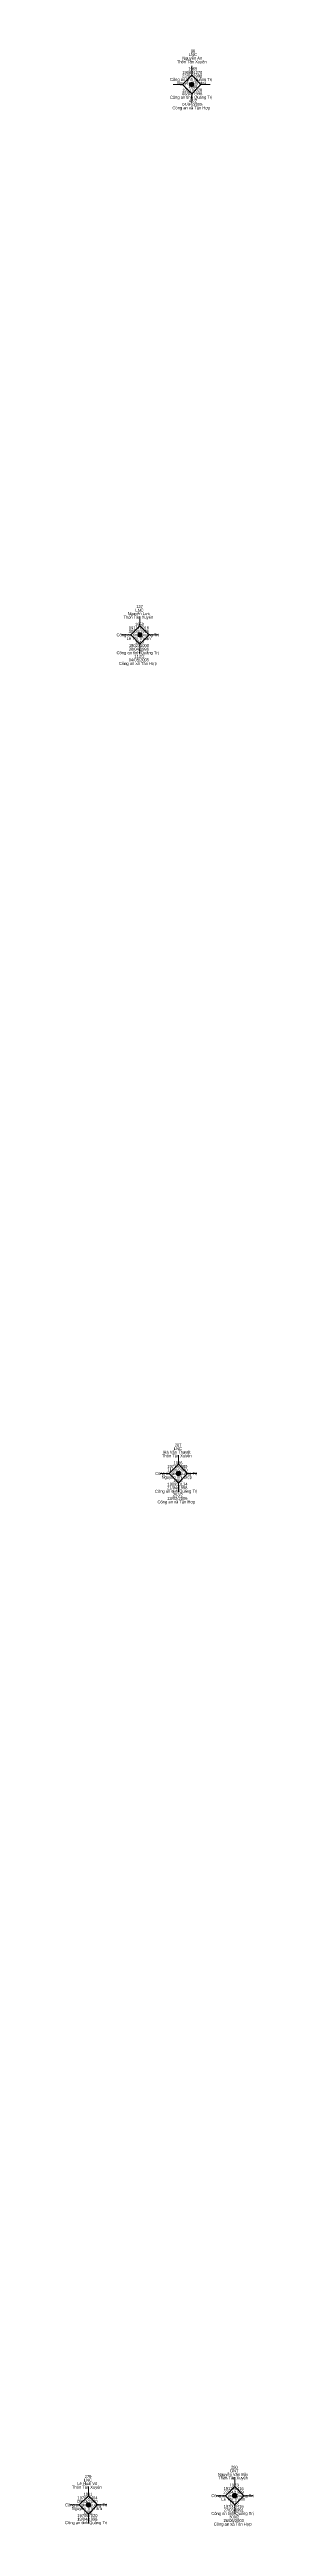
# Model space of a CAD drawing. Header units: metres. Extents: x 550999 to 552168, y 1840994 to 1841978.
# Drawn here: x 551467.3 to 551492.4, y 1841161 to 1841495.7 of the extents above; entities that cross this region are included whole.
import ezdxf
from ezdxf.enums import TextEntityAlignment as Align

# ---------------------------------------------------------------- set-up
doc = ezdxf.new("R2010")
doc.units = ezdxf.units.M
doc.header["$LTSCALE"] = 0.16
doc.layers.add('11', color=7, linetype='Continuous', lineweight=13)
doc.layers.add('15', color=7, linetype='Continuous')

msp = doc.modelspace()

# ---------------------------------------------------------------- hatches: boundary and pattern name
at = {"layer": '11'}
for points in [[(551484.3995, 1841491, 1), (551483.7995, 1841491, 1)], [(551477.3795, 1841416.6, 1), (551476.7795, 1841416.6, 1)], [(551482.5995, 1841303.27, 1), (551481.9995, 1841303.27, 1)], [(551470.3995, 1841163.88, 1), (551469.7995, 1841163.88, 1)], [(551490.2295, 1841165.13, 1), (551489.6295, 1841165.13, 1)]]:
    msp.add_hatch(color=256, dxfattribs=at).paths.add_polyline_path(points)

# ---------------------------------------------------------------- linework, layer by layer
for p, q in [((551484.1, 1841493.5), (551484.1, 1841492.25)), ((551482.85, 1841491), (551481.6, 1841491)), ((551484.1, 1841489.75), (551484.1, 1841488.5)), ((551486.6, 1841491), (551485.35, 1841491)), ((551477.08, 1841419.1), (551477.08, 1841417.85)), ((551475.83, 1841416.6), (551474.58, 1841416.6)), ((551477.08, 1841415.35), (551477.08, 1841414.1)), ((551479.58, 1841416.6), (551478.33, 1841416.6)), ((551482.3, 1841305.77), (551482.3, 1841304.52)), ((551481.05, 1841303.27), (551479.8, 1841303.27)), ((551482.3, 1841302.02), (551482.3, 1841300.77)), ((551484.8, 1841303.27), (551483.55, 1841303.27)), ((551489.93, 1841167.63), (551489.93, 1841166.38)), ((551468.85, 1841163.88), (551467.6, 1841163.88)), ((551470.1, 1841166.38), (551470.1, 1841165.13)), ((551472.6, 1841163.88), (551471.35, 1841163.88)), ((551488.68, 1841165.13), (551487.43, 1841165.13)), ((551489.93, 1841163.88), (551489.93, 1841162.63)), ((551492.43, 1841165.13), (551491.18, 1841165.13)), ((551470.1, 1841162.63), (551470.1, 1841161.38))]:
    msp.add_line(p, q, dxfattribs=at)
for points in [[(551484.1, 1841492.25), (551482.85, 1841491), (551484.1, 1841489.75), (551485.35, 1841491)], [(551477.08, 1841417.85), (551475.83, 1841416.6), (551477.08, 1841415.35), (551478.33, 1841416.6)], [(551482.3, 1841304.52), (551481.05, 1841303.27), (551482.3, 1841302.02), (551483.55, 1841303.27)], [(551470.1, 1841165.13), (551468.85, 1841163.88), (551470.1, 1841162.63), (551471.35, 1841163.88)], [(551489.93, 1841166.38), (551488.68, 1841165.13), (551489.93, 1841163.88), (551491.18, 1841165.13)]]:
    msp.add_lwpolyline(points, close=True, dxfattribs=at)
for centre in [(551484.0995, 1841491), (551477.0795, 1841416.6), (551482.2995, 1841303.27), (551470.0995, 1841163.88), (551489.9295, 1841165.13)]:
    msp.add_circle(centre, 0.3, dxfattribs=at)

# ---------------------------------------------------------------- texts
at = {"layer": '15'}
for s, width, p in [('Nguyễn An', 0.85, (551484.175, 1841494.35)), ('LNC', 0.95, (551484.25, 1841494.83)), ('98', 0.85, (551484.28, 1841495.31)), ('Công an tỉnh Quảng Trị', 0.9, (551484.01, 1841491.47)), ('Nguyễn Thị Hoa', 0.9, (551484.105, 1841490.99)), ('Thôn Tân Xuyên', 0.85, (551484.105, 1841493.87)), ('22/04/1998', 0.9, (551484.165, 1841491.95)), ('190891270', 0.85, (551484.18, 1841492.43)), ('1965', 0.85, (551484.25, 1841492.91)), ('Công an tỉnh Quảng Trị', 0.9, (551484.01, 1841489.07)), ('Công an xã Tân Hợp', 0.9, (551484.05, 1841487.63)), ('05/02/1996', 0.9, (551484.17, 1841489.55)), ('04/04/2005', 0.9, (551484.18, 1841488.11)), ('191178028', 0.85, (551484.17, 1841490.03)), ('1968', 0.85, (551484.255, 1841490.51)), ('47/2', 0.85, (551484.265, 1841488.59)), ('Thôn Tân Xuyên', 0.85, (551476.865, 1841418.8)), ('Nguyễn Lực', 0.9, (551476.92, 1841419.28)), ('191178016', 0.85, (551476.935, 1841417.36)), ('LNC', 0.95, (551477.01, 1841419.76)), ('1950', 0.85, (551477.015, 1841417.84)), ('127', 0.9, (551477.035, 1841420.24)), ('Công an tỉnh Quảng Trị', 0.9, (551476.77, 1841416.4)), ('Công an tỉnh Quảng Trị', 0.9, (551476.77, 1841414)), ('Lê Thị Thuận', 0.9, (551476.895, 1841415.92)), ('30/04/1996', 0.9, (551476.93, 1841416.88)), ('30/04/1996', 0.9, (551476.93, 1841414.48)), ('190271000', 0.85, (551476.94, 1841414.96)), ('1949', 0.85, (551477.01, 1841415.44)), ('Công an xã Tân Hợp', 0.9, (551476.81, 1841412.56)), ('04/05/2005', 0.9, (551476.94, 1841413.04)), ('112/2', 0.85, (551477.015, 1841413.52)), ('207', 0.9, (551482.255, 1841306.91)), ('Thôn Tân Xuyên', 0.85, (551482.085, 1841305.47)), ('Hà Văn Thuyết', 0.9, (551482.11, 1841305.95)), ('11/06/2000', 0.9, (551482.155, 1841303.55)), ('197156989', 0.85, (551482.155, 1841304.03)), ('LNC', 0.95, (551482.23, 1841306.43)), ('1966', 0.85, (551482.24, 1841304.51)), ('Công an tỉnh Quảng Trị', 0.9, (551481.99, 1841303.07)), ('Công an tỉnh Quảng Trị', 0.9, (551481.99, 1841300.67)), ('Nguyễn Thị Điệp', 0.9, (551482.075, 1841302.59)), ('21/04/1998', 0.9, (551482.145, 1841301.15)), ('190950134', 0.85, (551482.17, 1841301.63)), ('253/2', 0.85, (551482.235, 1841300.19)), ('1966', 0.85, (551482.24, 1841302.11)), ('Công an xã Tân Hợp', 0.9, (551482.03, 1841299.23)), ('13/02/2006', 0.9, (551482.15, 1841299.71)), ('Lê Hoài Vũ', 0.9, (551469.95, 1841166.56)), ('LNC', 0.95, (551470.03, 1841167.04)), ('279', 0.85, (551470.05, 1841167.52)), ('Nguyễn Văn Bảy', 0.85, (551489.705, 1841167.81)), ('Thôn Tân Xuyên', 0.85, (551489.715, 1841167.33)), ('ONT', 0.95, (551489.87, 1841168.29)), ('1973', 0.85, (551489.87, 1841166.37)), ('280', 0.85, (551489.885, 1841168.77)), ('Công an tỉnh Quảng Trị', 0.9, (551469.79, 1841163.68)), ('Nguyễn Thị Tâm', 0.9, (551469.88, 1841163.2)), ('Thôn Tân Xuyên', 0.85, (551469.885, 1841166.08)), ('09/03/2000', 0.9, (551469.955, 1841164.16)), ('197058404', 0.85, (551469.97, 1841164.64)), ('1981', 0.8, (551470.035, 1841165.12)), ('Công an tỉnh Quảng Trị', 0.9, (551489.62, 1841164.93)), ('Lê Thị Thanh', 0.9, (551489.75, 1841164.45)), ('27/04/1989', 0.9, (551489.78, 1841165.41)), ('27/03/1991', 0.85, (551489.795, 1841163.01)), ('191296416', 0.85, (551489.785, 1841165.89)), ('197004416', 0.85, (551489.785, 1841163.49)), ('1975', 0.85, (551489.86, 1841163.97)), ('Công an tỉnh Quảng Trị', 0.9, (551469.79, 1841161.28)), ('19/04/1998', 0.9, (551469.945, 1841161.76)), ('197097020', 0.85, (551469.96, 1841162.24)), ('1982', 0.85, (551470.045, 1841162.72)), ('Công an tỉnh Quảng Trị', 0.9, (551489.62, 1841162.53)), ('Công an xã Tân Hợp', 0.9, (551489.66, 1841161.09)), ('26/06/2003', 0.9, (551489.79, 1841161.57)), ('309/2', 0.85, (551489.865, 1841162.05))]:
    msp.add_text(s, height=0.4, dxfattribs=dict(at, width=width)).set_placement(p, align=Align.CENTER)

doc.saveas('drawing.dxf')
